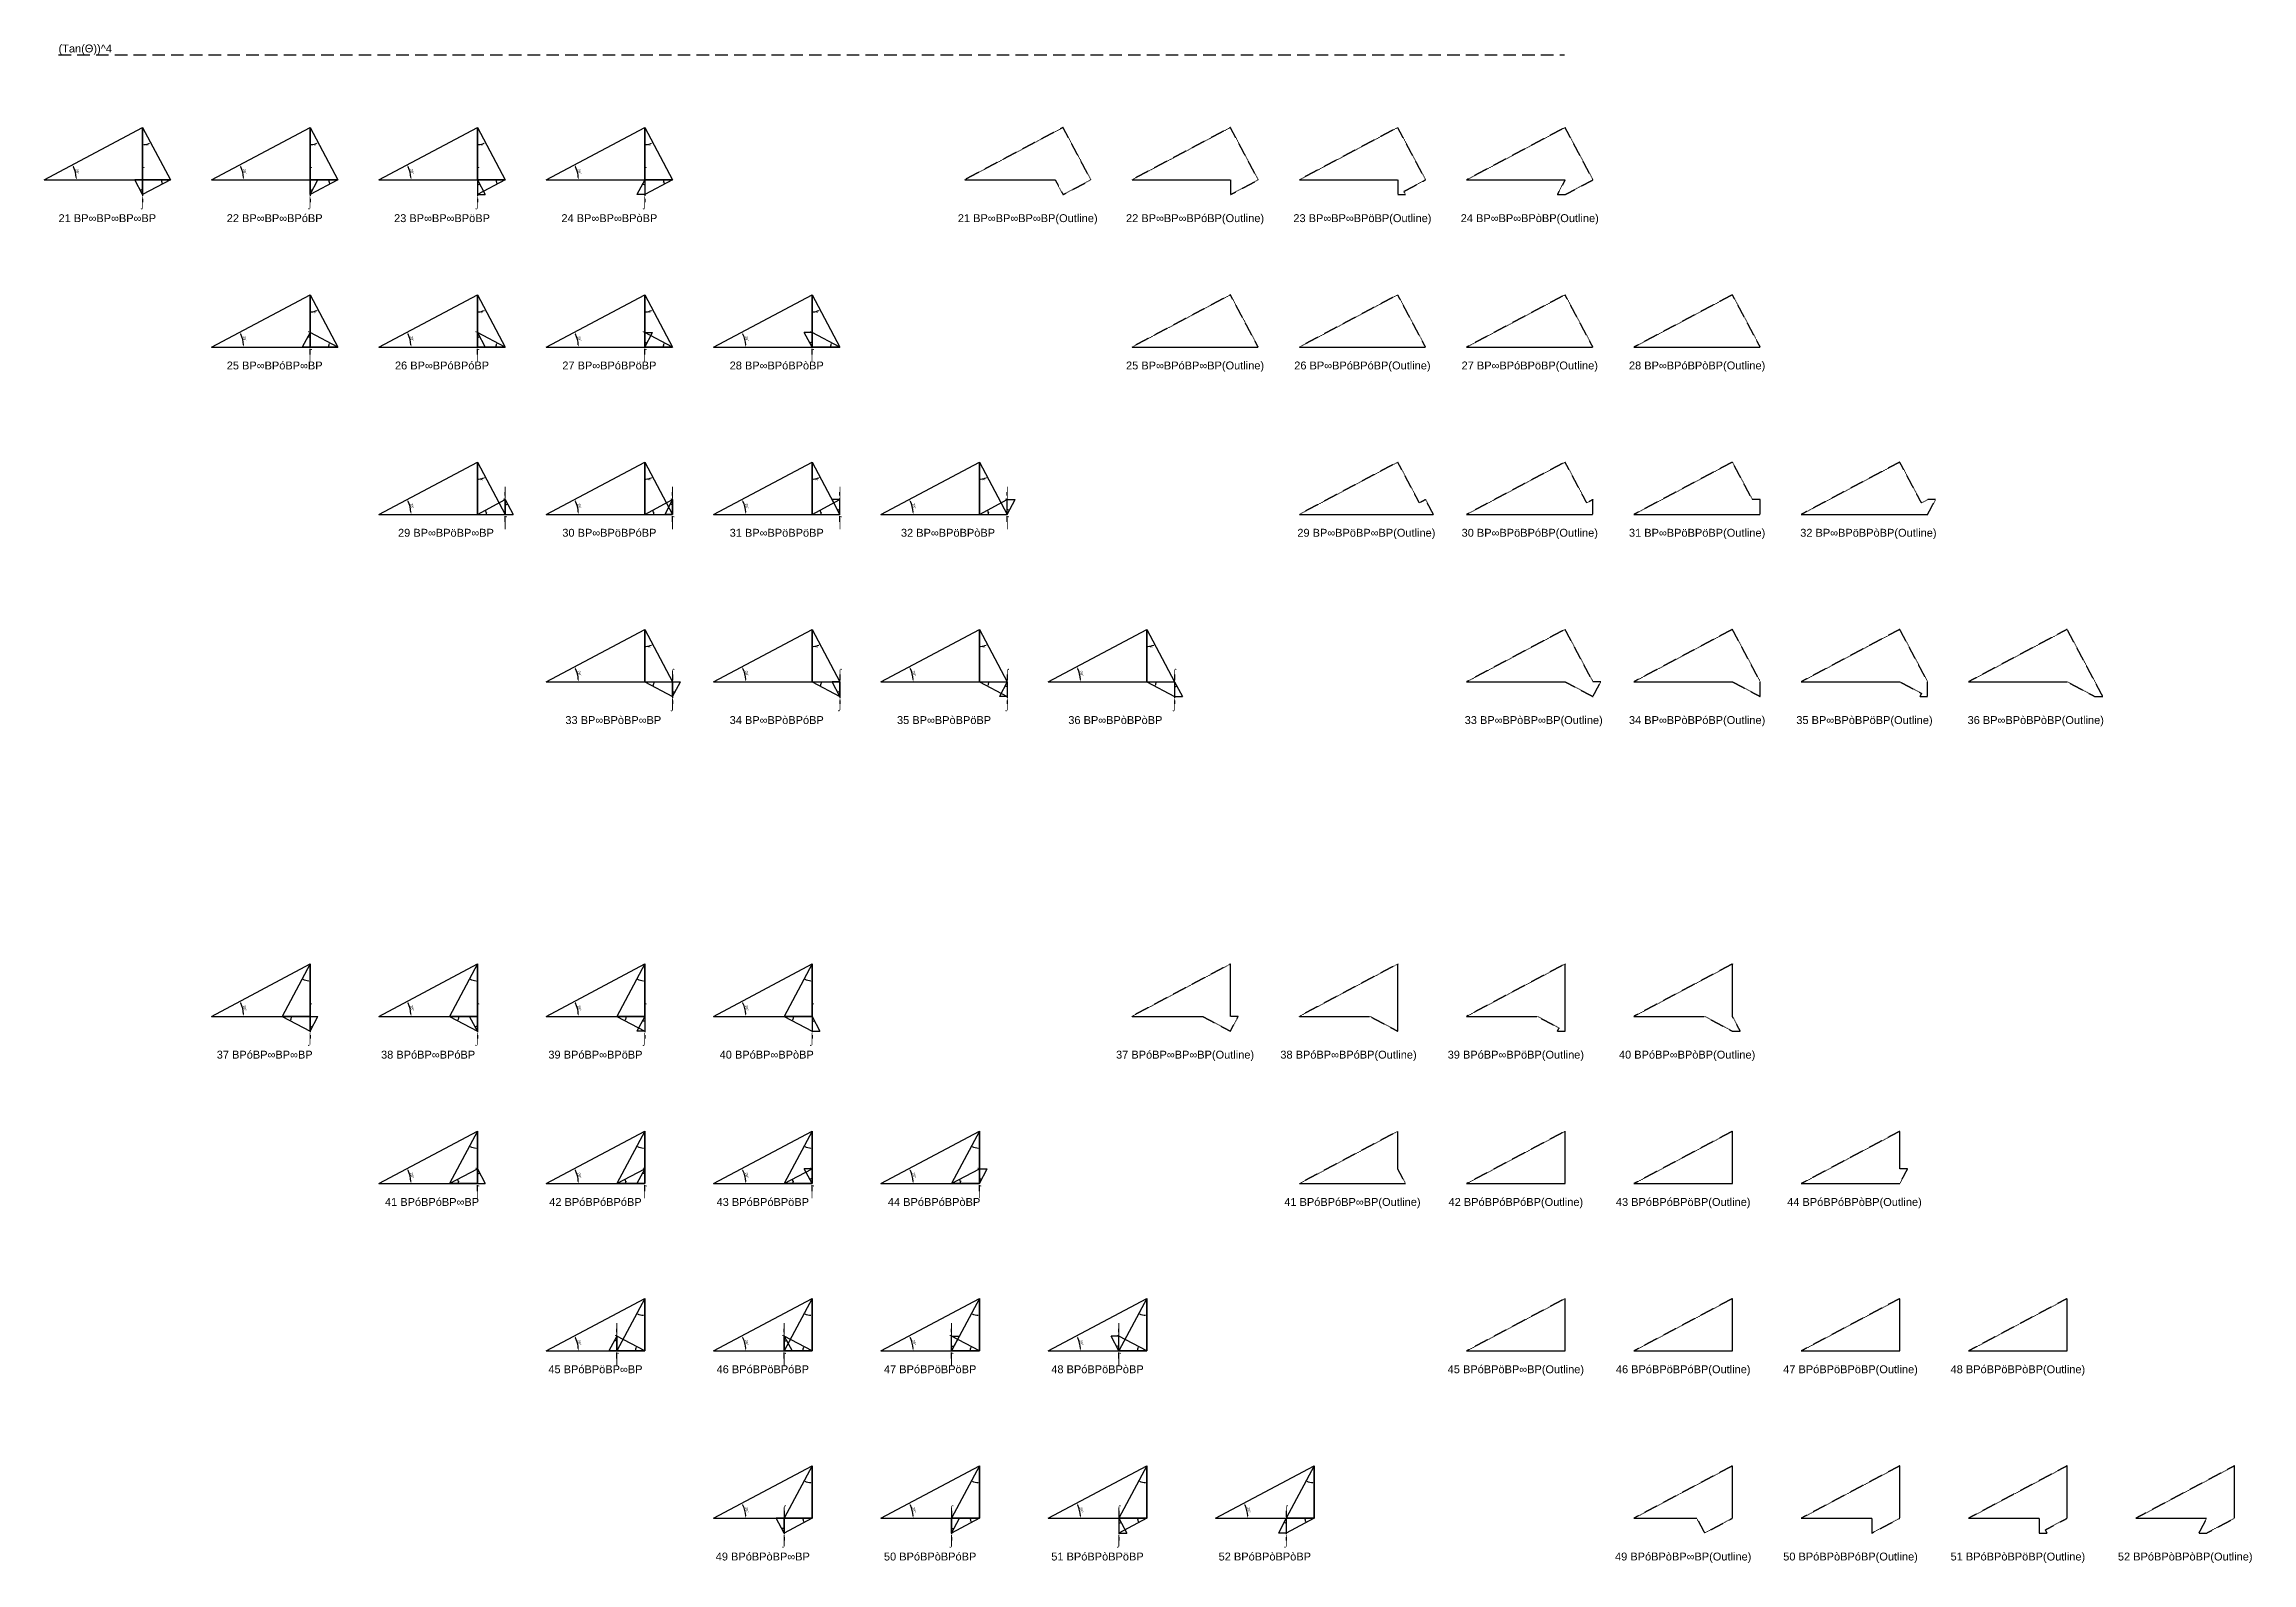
# Model space of a CAD drawing. Header units: millimetres. Extents: x 130908 to 599272, y -2842299 to 24518.
# Drawn here: x 130908 to 467088, y -423462 to -192132 of the extents above; entities that cross this region are included whole.
import ezdxf
from ezdxf.enums import TextEntityAlignment as Align

# ---------------------------------------------------------------- set-up
doc = ezdxf.new("R2010")
doc.units = ezdxf.units.MM
doc.header["$PDMODE"] = 35
doc.linetypes.add('DASHED', pattern=[19.05, 12.7, -6.35])
for name, color, linetype in [('BASE', 170, 'Continuous'), ('HYPOTENUSE', 20, 'Continuous'), ('PERPENDICULAR', 90, 'Continuous')]:
    doc.layers.add(name, color=color, linetype=linetype)
doc.styles.add('Arial', font='arial.ttf')
doc.dimstyles.new('ISO-25', dxfattribs={"dimtxt": 250, "dimasz": 100, "dimexe": 1.25, "dimexo": 0.625, "dimgap": 100, "dimtad": 1, "dimdec": 0, "dimtxsty": 'Arial', "dimcen": 2.5, "dimadec": 0, "dimazin": 0, "dimtfac": 1, "dimtdec": 0, "dimtmove": 0, "dimatfit": 3, "dimfxl": 1, "dimarcsym": 0})

msp = doc.modelspace()

# ---------------------------------------------------------------- texts
at = {"linetype": 'DASHED', "ltscale": 100, "style": 'Arial'}
msp.add_text('(Tan(Θ))^ 4', height=1200, dxfattribs=at).set_placement((133098, -193756), align=Align.BOTTOM_LEFT)
for s, p in [('⌠', (145908, -211676)), ('⌠', (171391, -211676)), ('⌠', (196873, -211676)), ('⌠', (222356, -211676)), ('21 BP∞BP∞BP∞BP', (140528, -218639)), ('⌡', (145908, -216186)), ('22 BP∞BP∞BPóBP', (166011, -218639)), ('⌡', (171391, -216186)), ('23 BP∞BP∞BPöBP', (191494, -218639)), ('⌡', (196873, -216186)), ('24 BP∞BP∞BPòBP', (216977, -218639)), ('⌡', (222356, -216186)), ('21 BP∞BP∞BP∞BP(Outline)', (280684, -218639)), ('22 BP∞BP∞BPóBP(Outline)', (306166, -218639)), ('23 BP∞BP∞BPöBP(Outline)', (331649, -218639)), ('24 BP∞BP∞BPòBP(Outline)', (357132, -218639)), ('⌡', (171391, -234904)), ('⌡', (196873, -234904)), ('⌡', (222356, -234904)), ('⌡', (247839, -234904)), ('⌠', (171391, -239414)), ('⌠', (196873, -239414)), ('⌠', (222356, -239414)), ('⌠', (247839, -239414)), ('25 BP∞BPóBP∞BP', (166011, -241078)), ('26 BP∞BPóBPóBP', (191494, -241078)), ('27 BP∞BPóBPöBP', (216977, -241078)), ('28 BP∞BPóBPòBP', (242459, -241078)), ('25 BP∞BPóBP∞BP(Outline)', (306166, -241078)), ('26 BP∞BPóBPóBP(Outline)', (331649, -241078)), ('27 BP∞BPóBPöBP(Outline)', (357132, -241078)), ('28 BP∞BPóBPòBP(Outline)', (382615, -241078)), ('⌡', (201114, -260387)), ('⌡', (226597, -260387)), ('⌡', (252080, -260387)), ('⌡', (277563, -260387)), ('⌠', (201114, -264896)), ('⌠', (226597, -264896)), ('⌠', (252080, -264896)), ('⌠', (277563, -264896)), ('29 BP∞BPöBP∞BP', (192093, -266560)), ('30 BP∞BPöBPóBP', (216977, -266560)), ('31 BP∞BPöBPöBP', (242459, -266560)), ('32 BP∞BPöBPòBP', (268542, -266560)), ('29 BP∞BPöBP∞BP(Outline)', (332249, -266560)), ('30 BP∞BPöBPóBP(Outline)', (357132, -266560)), ('31 BP∞BPöBPöBP(Outline)', (382615, -266560)), ('32 BP∞BPöBPòBP(Outline)', (408697, -266560)), ('⌠', (226597, -288124)), ('⌠', (252080, -288124)), ('⌠', (277563, -288124)), ('⌠', (303045, -288124)), ('⌡', (226597, -292634)), ('⌡', (252080, -292634)), ('⌡', (277563, -292634)), ('⌡', (303045, -292634)), ('33 BP∞BPòBP∞BP', (217576, -295087)), ('34 BP∞BPòBPóBP', (242459, -295087)), ('35 BP∞BPòBPöBP', (267942, -295087)), ('36 BP∞BPòBPòBP', (294024, -295087)), ('33 BP∞BPòBP∞BP(Outline)', (357732, -295087)), ('34 BP∞BPòBPóBP(Outline)', (382615, -295087)), ('35 BP∞BPòBPöBP(Outline)', (408098, -295087)), ('36 BP∞BPòBPòBP(Outline)', (434180, -295087)), ('⌠', (171391, -339090)), ('⌠', (196873, -339090)), ('⌠', (222356, -339090)), ('⌠', (247839, -339090)), ('⌡', (171391, -343600)), ('⌡', (196873, -343600)), ('⌡', (222356, -343600)), ('⌡', (247839, -343600)), ('37 BPóBP∞BP∞BP', (164490, -346053)), ('38 BPóBP∞BPóBP', (189373, -346053)), ('39 BPóBP∞BPöBP', (214856, -346053)), ('40 BPóBP∞BPòBP', (240938, -346053)), ('37 BPóBP∞BP∞BP(Outline)', (304646, -346053)), ('38 BPóBP∞BPóBP(Outline)', (329529, -346053)), ('39 BPóBP∞BPöBP(Outline)', (355012, -346053)), ('40 BPóBP∞BPòBP(Outline)', (381094, -346053)), ('⌡', (196873, -362318)), ('⌡', (222356, -362318)), ('⌡', (247839, -362318)), ('⌡', (273322, -362318)), ('⌠', (196873, -366828)), ('⌠', (222356, -366828)), ('⌠', (247839, -366828)), ('⌠', (273322, -366828)), ('41 BPóBPóBP∞BP', (189973, -368492)), ('42 BPóBPóBPóBP', (214856, -368492)), ('43 BPóBPóBPöBP', (240339, -368492)), ('44 BPóBPóBPòBP', (266421, -368492)), ('41 BPóBPóBP∞BP(Outline)', (330128, -368492)), ('42 BPóBPóBPóBP(Outline)', (355012, -368492)), ('43 BPóBPóBPöBP(Outline)', (380495, -368492)), ('44 BPóBPóBPòBP(Outline)', (406577, -368492)), ('⌡', (218115, -387801)), ('⌡', (243598, -387801)), ('⌡', (269081, -387801)), ('⌡', (294564, -387801)), ('45 BPóBPöBP∞BP', (214856, -393975)), ('⌠', (218115, -392310)), ('46 BPóBPöBPóBP', (240339, -393975)), ('⌠', (243598, -392310)), ('47 BPóBPöBPöBP', (265822, -393975)), ('⌠', (269081, -392310)), ('48 BPóBPöBPòBP', (291305, -393975)), ('⌠', (294564, -392310)), ('45 BPóBPöBP∞BP(Outline)', (355012, -393975)), ('46 BPóBPöBPóBP(Outline)', (380495, -393975)), ('47 BPóBPöBPöBP(Outline)', (405977, -393975)), ('48 BPóBPöBPòBP(Outline)', (431460, -393975)), ('⌠', (243598, -415538)), ('⌠', (269081, -415538)), ('⌠', (294564, -415538)), ('⌠', (320047, -415538)), ('⌡', (243598, -420048)), ('⌡', (269081, -420048)), ('⌡', (294564, -420048)), ('⌡', (320047, -420048)), ('49 BPóBPòBP∞BP', (240339, -422501)), ('50 BPóBPòBPóBP', (265822, -422501)), ('51 BPóBPòBPöBP', (291305, -422501)), ('52 BPóBPòBPòBP', (316787, -422501)), ('49 BPóBPòBP∞BP(Outline)', (380495, -422501)), ('50 BPóBPòBPóBP(Outline)', (405977, -422501)), ('51 BPóBPòBPöBP(Outline)', (431460, -422501)), ('52 BPóBPòBPòBP(Outline)', (456943, -422501))]:
    msp.add_text(s, height=1200, dxfattribs=at).set_placement(p, align=Align.MIDDLE_CENTER)

# ---------------------------------------------------------------- blocks, each defined once
blk = doc.blocks.new('*D2')
at = {"color": 0, "lineweight": -2, "ltscale": 100, "transparency": 16777216}
blk.add_arc((0, 0), 4906, 4.08845, 23.91155, dxfattribs=at)
at = {"color": 0, "ltscale": 100, "transparency": 16777216}
for points in [[(4432, 1963), (4537, 2014), (4332, 2303)], [(4952, 352), (4835, 348), (4906, 0)]]:
    blk.add_solid(points, dxfattribs=at)
at = {"layer": 'Defpoints', "color": 0, "ltscale": 100, "transparency": 16777216}
for p in [(15000, 7976), (0, 0), (0, 0), (4841, 796), (15000, 0)]:
    blk.add_point(p, dxfattribs=at)
at = {"color": 0, "ltscale": 100, "transparency": 16777216, "insert": (5055, 1260), "char_height": 400, "attachment_point": 5, "rotation": 284, "style": 'Arial'}
blk.add_mtext('28°', dxfattribs=at)
blk = doc.blocks.new('GTN')
at = {"layer": 'BASE'}
blk.add_line((0, 0), (15000, 0), dxfattribs=at)
at = {"layer": 'HYPOTENUSE'}
blk.add_line((0, 0), (15000, 7975.6), dxfattribs=at)
at = {"layer": 'PERPENDICULAR'}
blk.add_line((15000, 0), (15000, 7975.6), dxfattribs=at)
at = {"color": 4, "ltscale": 100}
dim = blk.add_angular_dim_2l(base=(4841, 795.6), line1=((0, 0), (15000, 0)), line2=((0, 0), (15000, 7975.6)), dimstyle='ISO-25', override={"dimtxt": 400, "dimasz": 350, "dimgap": 100}, dxfattribs=at)
dim.commit()
dim.dimension.update_dxf_attribs({"geometry": '*D2', "text_midpoint": (5055.4, 1260.5)})

# ---------------------------------------------------------------- linework, layer by layer
at = {"linetype": 'DASHED', "ltscale": 150}
msp.add_line((133098, -193756), (362443, -193756), dxfattribs=at)
at = {"linetype": 'DASHED', "ltscale": 70}
for p, q in [((145908, -211676), (145908, -216186)), ((171391, -211676), (171391, -216186)), ((196873, -211676), (196873, -216186)), ((222356, -211676), (222356, -216186)), ((171391, -239414), (171391, -234904)), ((196873, -239414), (196873, -234904)), ((222356, -239414), (222356, -234904)), ((247839, -239414), (247839, -234904)), ((201114, -264896), (201114, -260387)), ((226597, -264896), (226597, -260387)), ((252080, -264896), (252080, -260387)), ((277563, -264896), (277563, -260387)), ((226597, -288124), (226597, -292634)), ((252080, -288124), (252080, -292634)), ((277563, -288124), (277563, -292634)), ((303045, -288124), (303045, -292634)), ((171391, -339090), (171391, -343600)), ((196873, -339090), (196873, -343600)), ((222356, -339090), (222356, -343600)), ((247839, -339090), (247839, -343600)), ((196873, -366828), (196873, -362318)), ((222356, -366828), (222356, -362318)), ((247839, -366828), (247839, -362318)), ((273322, -366828), (273322, -362318)), ((218115, -392310), (218115, -387801)), ((243598, -392310), (243598, -387801)), ((269081, -392310), (269081, -387801)), ((294564, -392310), (294564, -387801)), ((243598, -415538), (243598, -420048)), ((269081, -415538), (269081, -420048)), ((294564, -415538), (294564, -420048)), ((320047, -415538), (320047, -420048))]:
    msp.add_line(p, q, dxfattribs=at)
at = {"linetype": 'DASHED'}
for points in [[(286063, -204828), (271063, -212803), (284864, -212803), (286063, -215058), (290304, -212803)], [(311546, -212803), (311546, -215058), (315787, -212803), (311546, -204828), (296546, -212803)], [(337964, -214561), (341270, -212803), (337029, -204828), (322029, -212803), (337029, -212803), (337029, -215058), (338228, -215058)], [(362512, -204828), (347512, -212803), (362512, -212803), (361313, -215058), (362512, -215058), (366752, -212803)], [(296546, -238286), (315787, -238286), (311546, -230310)], [(322029, -238286), (341270, -238286), (337029, -230310)], [(347512, -238286), (366752, -238286), (362512, -230310)], [(372995, -238286), (392235, -238286), (387995, -230310)], [(340335, -262011), (337029, -255793), (322029, -263769), (342469, -263769), (341270, -261514)], [(366752, -261514), (365818, -262011), (362512, -255793), (347512, -263769), (366752, -263769)], [(391036, -261514), (387995, -255793), (372995, -263769), (392235, -263769), (392235, -261514)], [(416783, -262011), (413477, -255793), (398477, -263769), (417718, -263769), (418917, -261514), (417718, -261514)], [(362512, -281276), (347512, -289252), (362512, -289252), (366752, -291507), (367951, -289252), (366752, -289252)], [(392235, -291507), (392235, -289252), (387995, -281276), (372995, -289252), (387995, -289252)], [(417718, -291507), (417718, -289252), (413477, -281276), (398477, -289252), (413477, -289252), (416783, -291010), (416519, -291507)], [(438960, -281276), (423960, -289252), (438960, -289252), (443201, -291507), (444400, -291507)], [(311546, -332242), (296546, -340217), (307305, -340217), (311546, -342472), (312745, -340217), (311546, -340217)], [(332788, -340217), (337029, -342472), (337029, -332242), (322029, -340217)], [(361313, -342472), (362512, -342472), (362512, -332242), (347512, -340217), (358271, -340217), (361577, -341975)], [(387995, -332242), (372995, -340217), (383754, -340217), (387995, -342472), (389193, -342472), (387995, -340217)], [(337029, -363445), (337029, -357725), (322029, -365700), (338228, -365700)], [(362512, -365700), (362512, -357725), (347512, -365700)], [(387995, -365700), (387995, -357725), (372995, -365700)], [(414676, -363445), (413477, -363445), (413477, -357725), (398477, -365700), (413477, -365700)], [(347512, -391183), (362512, -391183), (362512, -383207)], [(372995, -391183), (387995, -391183), (387995, -383207)], [(398477, -391183), (413477, -391183), (413477, -383207)], [(423960, -391183), (438960, -391183), (438960, -383207)], [(387995, -408690), (372995, -416666), (382555, -416666), (383754, -418921), (387995, -416666)], [(409237, -416666), (409237, -418921), (413477, -416666), (413477, -408690), (398477, -416666)], [(435654, -418424), (438960, -416666), (438960, -408690), (423960, -416666), (434719, -416666), (434719, -418921), (435918, -418921)], [(464443, -408690), (449443, -416666), (460202, -416666), (459003, -418921), (460202, -418921), (464443, -416666)]]:
    msp.add_lwpolyline(points, close=True, dxfattribs=at)

# ---------------------------------------------------------------- block references
for p in [(130908, -212803), (156391, -212803), (181873, -212803), (207356, -212803), (156391, -238286), (181873, -238286), (207356, -238286), (232839, -238286), (181873, -263769), (207356, -263769), (232839, -263769), (258322, -263769), (207356, -289252), (232839, -289252), (258322, -289252), (283805, -289252), (156391, -340217), (181873, -340217), (207356, -340217), (232839, -340217), (181873, -365700), (207356, -365700), (232839, -365700), (258322, -365700), (207356, -391183), (232839, -391183), (258322, -391183), (283805, -391183), (232839, -416666), (258322, -416666), (283805, -416666), (309287, -416666)]:
    msp.add_blockref('GTN', p, dxfattribs=at)
at = {"linetype": 'DASHED', "ltscale": 100}
for p, xscale, yscale, zscale, rotation in [((145908, -204828), 0.531709431661479, 0.531709431661479, 0.531709431661479, 270), ((171391, -204828), 0.531709431661479, 0.531709431661479, 0.531709431661479, 270), ((196873, -204828), 0.531709431661479, 0.531709431661479, 0.531709431661479, 270), ((222356, -204828), 0.531709431661479, 0.531709431661479, 0.531709431661479, 270), ((145908, -215058), 0.150322189285358, 0.150322189285358, 0.150322189285358, 90), ((150148, -212803), 0.282714919717773, 0.282714919717773, 0.282714919717773, 180), ((175631, -212803), 0.282714919717773, 0.282714919717773, 0.282714919717773, 180), ((171391, -215058), -0.150322189285358, 0.150322189285358, 0.150322189285358, 270), ((201114, -212803), 0.282714919717773, 0.282714919717773, 0.282714919717773, 180), ((196873, -212803), 0.150322189285358, 0.150322189285358, 0.150322189285358, 270), ((222356, -212803), -0.150322189285358, 0.150322189285358, 0.150322189285358, 90), ((226597, -212803), 0.282714919717773, 0.282714919717773, 0.282714919717773, 180), ((171391, -230310), 0.531709431661479, 0.531709431661479, 0.531709431661479, 270), ((196873, -230310), 0.531709431661479, 0.531709431661479, 0.531709431661479, 270), ((222356, -230310), 0.531709431661479, 0.531709431661479, 0.531709431661479, 270), ((247839, -230310), 0.531709431661479, 0.531709431661479, 0.531709431661479, 270), ((171391, -236031), -0.150322189285358, 0.150322189285358, 0.150322189285358, 90), ((196873, -236031), 0.150322189285358, 0.150322189285358, 0.150322189285358, 270), ((222356, -238286), -0.150322189285358, 0.150322189285358, 0.150322189285358, 270), ((247839, -238286), 0.150322189285358, 0.150322189285358, 0.150322189285358, 90), ((196873, -255793), 0.531709431661479, 0.531709431661479, 0.531709431661479, 270), ((222356, -255793), 0.531709431661479, 0.531709431661479, 0.531709431661479, 270), ((247839, -255793), 0.531709431661479, 0.531709431661479, 0.531709431661479, 270), ((273322, -255793), 0.531709431661479, 0.531709431661479, 0.531709431661479, 270), ((201114, -261514), 0.150322189285358, 0.150322189285358, 0.150322189285358, 270), ((226597, -261514), -0.150322189285358, 0.150322189285358, 0.150322189285358, 90), ((252080, -263769), 0.150322189285358, 0.150322189285358, 0.150322189285358, 90), ((277563, -263769), -0.150322189285358, 0.150322189285358, 0.150322189285358, 270), ((222356, -281276), 0.531709431661479, 0.531709431661479, 0.531709431661479, 270), ((247839, -281276), 0.531709431661479, 0.531709431661479, 0.531709431661479, 270), ((273322, -281276), 0.531709431661479, 0.531709431661479, 0.531709431661479, 270), ((298805, -281276), 0.531709431661479, 0.531709431661479, 0.531709431661479, 270), ((222356, -289252), -0.282714919717773, 0.282714919717773, 0.282714919717773, 180), ((226597, -291507), -0.150322189285358, 0.150322189285358, 0.150322189285358, 270), ((247839, -289252), -0.282714919717773, 0.282714919717773, 0.282714919717773, 180), ((252080, -291507), 0.150322189285358, 0.150322189285358, 0.150322189285358, 90), ((273322, -289252), -0.282714919717773, 0.282714919717773, 0.282714919717773, 180), ((277563, -289252), -0.150322189285358, 0.150322189285358, 0.150322189285358, 90), ((298805, -289252), -0.282714919717773, 0.282714919717773, 0.282714919717773, 180), ((303045, -289252), 0.150322189285358, 0.150322189285358, 0.150322189285358, 270), ((171391, -332242), -0.53170943166148, 0.53170943166148, 0.53170943166148, 90), ((196873, -332242), -0.53170943166148, 0.53170943166148, 0.53170943166148, 90), ((222356, -332242), -0.53170943166148, 0.53170943166148, 0.53170943166148, 90), ((247839, -332242), -0.53170943166148, 0.53170943166148, 0.53170943166148, 90), ((167150, -340217), -0.282714919717773, 0.282714919717773, 0.282714919717773, 180), ((171391, -342472), -0.150322189285358, 0.150322189285358, 0.150322189285358, 270), ((192633, -340217), -0.282714919717773, 0.282714919717773, 0.282714919717773, 180), ((196873, -342472), 0.150322189285358, 0.150322189285358, 0.150322189285358, 90), ((218115, -340217), -0.282714919717773, 0.282714919717773, 0.282714919717773, 180), ((222356, -340217), -0.150322189285358, 0.150322189285358, 0.150322189285358, 90), ((243598, -340217), -0.282714919717773, 0.282714919717773, 0.282714919717773, 180), ((247839, -340217), 0.150322189285358, 0.150322189285358, 0.150322189285358, 270), ((196873, -357725), -0.53170943166148, 0.53170943166148, 0.53170943166148, 90), ((222356, -357725), -0.53170943166148, 0.53170943166148, 0.53170943166148, 90), ((247839, -357725), -0.53170943166148, 0.53170943166148, 0.53170943166148, 90), ((273322, -357725), -0.53170943166148, 0.53170943166148, 0.53170943166148, 90), ((196873, -363445), 0.150322189285358, 0.150322189285358, 0.150322189285358, 270), ((222356, -363445), -0.150322189285358, 0.150322189285358, 0.150322189285358, 90), ((247839, -365700), 0.150322189285358, 0.150322189285358, 0.150322189285358, 90), ((273322, -365700), -0.150322189285358, 0.150322189285358, 0.150322189285358, 270), ((222356, -383207), -0.53170943166148, 0.53170943166148, 0.53170943166148, 90), ((247839, -383207), -0.53170943166148, 0.53170943166148, 0.53170943166148, 90), ((273322, -383207), -0.53170943166148, 0.53170943166148, 0.53170943166148, 90), ((298805, -383207), -0.53170943166148, 0.53170943166148, 0.53170943166148, 90), ((218115, -388928), -0.150322189285358, 0.150322189285358, 0.150322189285358, 90), ((243598, -388928), 0.150322189285358, 0.150322189285358, 0.150322189285358, 270), ((269081, -391183), -0.150322189285358, 0.150322189285358, 0.150322189285358, 270), ((294564, -391183), 0.150322189285358, 0.150322189285358, 0.150322189285358, 90), ((247839, -408690), -0.53170943166148, 0.53170943166148, 0.53170943166148, 90), ((273322, -408690), -0.53170943166148, 0.53170943166148, 0.53170943166148, 90), ((298805, -408690), -0.53170943166148, 0.53170943166148, 0.53170943166148, 90), ((324287, -408690), -0.53170943166148, 0.53170943166148, 0.53170943166148, 90), ((243598, -418921), 0.150322189285358, 0.150322189285358, 0.150322189285358, 90), ((247839, -416666), 0.282714919717773, 0.282714919717773, 0.282714919717773, 180), ((273322, -416666), 0.282714919717773, 0.282714919717773, 0.282714919717773, 180), ((269081, -418921), -0.150322189285358, 0.150322189285358, 0.150322189285358, 270), ((298805, -416666), 0.282714919717773, 0.282714919717773, 0.282714919717773, 180), ((294564, -416666), 0.150322189285358, 0.150322189285358, 0.150322189285358, 270), ((320047, -416666), -0.150322189285358, 0.150322189285358, 0.150322189285358, 90), ((324287, -416666), 0.282714919717773, 0.282714919717773, 0.282714919717773, 180)]:
    msp.add_blockref('GTN', p, dxfattribs=dict(at, xscale=xscale, yscale=yscale, zscale=zscale, rotation=rotation))
at = {"linetype": 'DASHED', "ltscale": 100, "yscale": 0.282714919717773, "zscale": 0.282714919717773}
for p, xscale in [((175631, -238286), -0.282714919717773), ((201114, -238286), -0.282714919717773), ((226597, -238286), -0.282714919717773), ((252080, -238286), -0.282714919717773), ((196873, -263769), 0.282714919717773), ((222356, -263769), 0.282714919717773), ((247839, -263769), 0.282714919717773), ((273322, -263769), 0.282714919717773), ((192633, -365700), 0.282714919717773), ((218115, -365700), 0.282714919717773), ((243598, -365700), 0.282714919717773), ((269081, -365700), 0.282714919717773), ((222356, -391183), -0.282714919717773), ((247839, -391183), -0.282714919717773), ((273322, -391183), -0.282714919717773), ((298805, -391183), -0.282714919717773)]:
    msp.add_blockref('GTN', p, dxfattribs=dict(at, xscale=xscale))

msp.set_redraw_order([(e.dxf.handle, doc.entitydb.next_handle()) for e in msp.query("TEXT MTEXT ATTDEF DIMENSION ARC_DIMENSION")])  # texts and dimensions are drawn at this point

doc.saveas('drawing.dxf')
